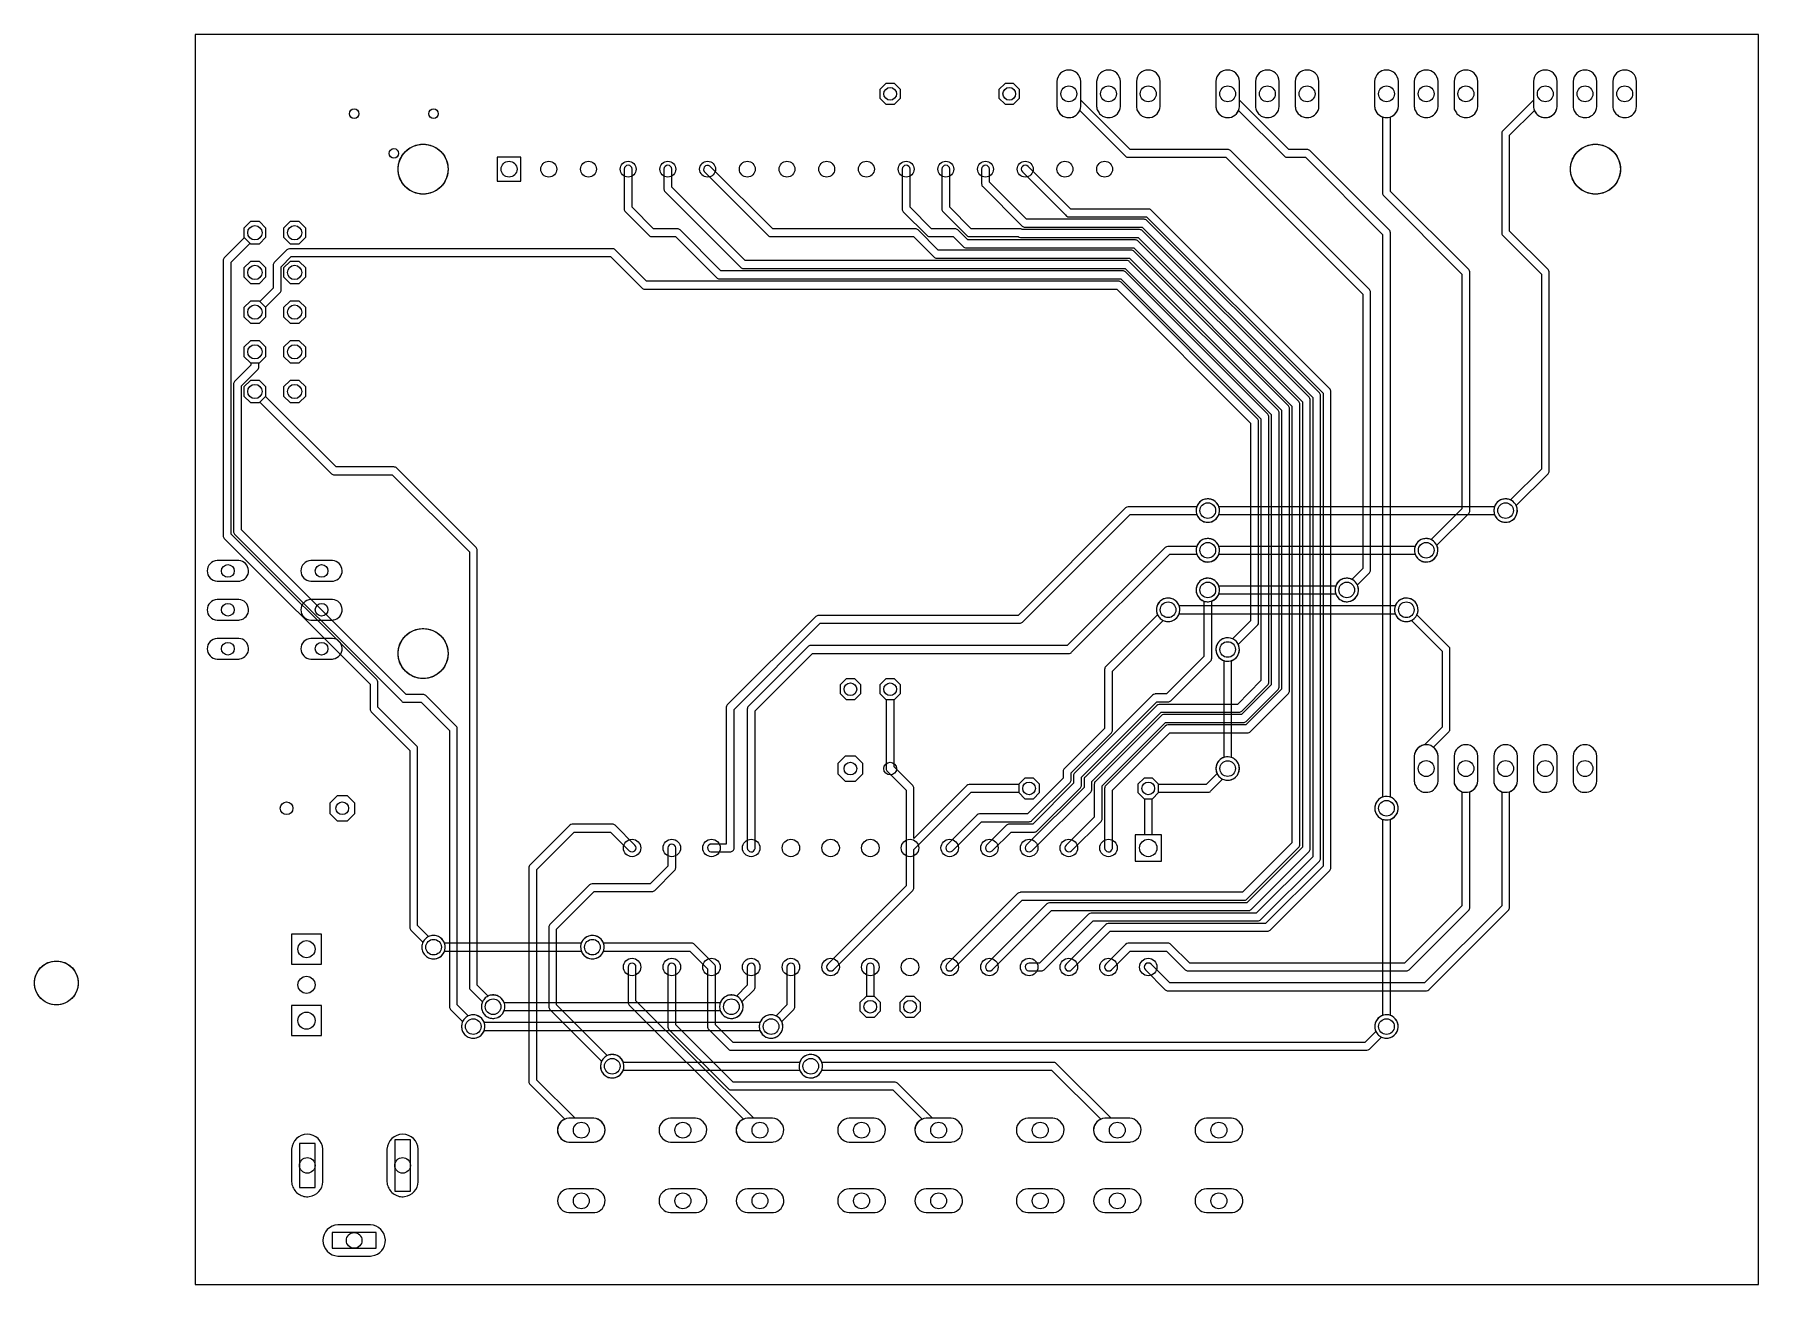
# Model space of a CAD drawing. Header units: millimetres. Extents: x -10 to 100, y 0 to 80.
import ezdxf

# ---------------------------------------------------------------- set-up
doc = ezdxf.new("R2010")
doc.units = ezdxf.units.MM

msp = doc.modelspace()

# ---------------------------------------------------------------- linework, layer by layer
at = {"layer": '16_copper'}
for points in [[(73.77, 43.71, 0.502893), (74.34, 44.77), (75.11, 45.54, 0.198912), (75.18, 45.72), (75.18, 63.5, 0.198912), (75.11, 63.68), (66.22, 72.57, 0.198912), (66.04, 72.64), (59.8, 72.64), (56.64, 75.8), (56.64, 77, 0.95208), (55.12, 77), (55.12, 75.4, 0.796397), (56.58, 75.14), (59.51, 72.21, 0.198912), (59.69, 72.14), (65.93, 72.14), (74.68, 63.39), (74.68, 45.83), (73.98, 45.13), (73.91, 45.16), (73.84, 45.18), (73.77, 45.19), (73.7, 45.2), (73.62, 45.2), (73.55, 45.19), (73.48, 45.18), (73.41, 45.16), (73.34, 45.13), (73.27, 45.09), (73.21, 45.05), (73.16, 45.01), (73.1, 44.95), (73.06, 44.9), (73.02, 44.84), (72.98, 44.77), (72.95, 44.7), (72.93, 44.63), (72.92, 44.56), (72.91, 44.49), (72.91, 44.41), (72.92, 44.34), (72.93, 44.27), (72.95, 44.2), (72.98, 44.13), (73.02, 44.06), (73.06, 44), (73.1, 43.95), (73.16, 43.89), (73.21, 43.85), (73.27, 43.81), (73.34, 43.77), (73.41, 43.74), (73.48, 43.72), (73.55, 43.71), (73.62, 43.7), (73.7, 43.7)], [(58.53, 74.68, 0.357806), (59.18, 75.4), (59.18, 77, 0.95208), (57.66, 77), (57.66, 75.4), (57.67, 75.33), (57.68, 75.25), (57.7, 75.18), (57.73, 75.11), (57.77, 75.05), (57.81, 74.98), (57.85, 74.93), (57.91, 74.87), (57.97, 74.83), (58.03, 74.78), (58.09, 74.75), (58.16, 74.72), (58.23, 74.7), (58.31, 74.68), (58.38, 74.68), (58.46, 74.68)], [(61.07, 74.68, 0.357806), (61.72, 75.4), (61.72, 77, 0.95208), (60.2, 77), (60.2, 75.4), (60.21, 75.33), (60.22, 75.25), (60.24, 75.18), (60.27, 75.11), (60.31, 75.05), (60.35, 74.98), (60.39, 74.93), (60.45, 74.87), (60.51, 74.83), (60.57, 74.78), (60.63, 74.75), (60.7, 74.72), (60.77, 74.7), (60.85, 74.68), (60.92, 74.68), (61, 74.68)], [(76.31, 29.74, 0.779812), (76.45, 31.19), (76.45, 67.31, 0.198912), (76.38, 67.49), (71.3, 72.57, 0.198912), (71.12, 72.64), (69.96, 72.64), (66.8, 75.8), (66.8, 77, 0.95208), (65.28, 77), (65.28, 75.4, 0.796397), (66.74, 75.14), (69.67, 72.21, 0.198912), (69.85, 72.14), (71.01, 72.14), (75.95, 67.2), (75.95, 31.19), (75.88, 31.16), (75.81, 31.12), (75.75, 31.08), (75.7, 31.04), (75.64, 30.98), (75.6, 30.93), (75.56, 30.87), (75.52, 30.8), (75.49, 30.73), (75.47, 30.66), (75.46, 30.59), (75.45, 30.52), (75.45, 30.44), (75.46, 30.37), (75.47, 30.3), (75.49, 30.23), (75.52, 30.16), (75.56, 30.09), (75.6, 30.03), (75.64, 29.98), (75.7, 29.92), (75.75, 29.88), (75.81, 29.84), (75.88, 29.8), (75.95, 29.77), (76.02, 29.75), (76.09, 29.74), (76.16, 29.73), (76.24, 29.73)], [(68.69, 74.68, 0.357806), (69.34, 75.4), (69.34, 77, 0.95208), (67.82, 77), (67.82, 75.4), (67.83, 75.33), (67.84, 75.25), (67.86, 75.18), (67.89, 75.11), (67.93, 75.05), (67.97, 74.98), (68.01, 74.93), (68.07, 74.87), (68.13, 74.83), (68.19, 74.78), (68.25, 74.75), (68.32, 74.72), (68.39, 74.7), (68.47, 74.68), (68.54, 74.68), (68.62, 74.68)], [(71.23, 74.68, 0.357806), (71.88, 75.4), (71.88, 77, 0.95208), (70.36, 77), (70.36, 75.4), (70.37, 75.33), (70.38, 75.25), (70.4, 75.18), (70.43, 75.11), (70.47, 75.05), (70.51, 74.98), (70.55, 74.93), (70.61, 74.87), (70.67, 74.83), (70.73, 74.78), (70.79, 74.75), (70.86, 74.72), (70.93, 74.7), (71.01, 74.68), (71.08, 74.68), (71.16, 74.68)], [(78.85, 46.25, 0.502893), (79.42, 47.31), (81.46, 49.35, 0.198912), (81.53, 49.53), (81.53, 64.77, 0.198912), (81.46, 64.95), (76.45, 69.96), (76.45, 74.72, 0.304475), (76.96, 75.4), (76.96, 77, 0.95208), (75.44, 77), (75.44, 75.4, 0.304475), (75.95, 74.72), (75.95, 69.85, 0.198912), (76.02, 69.67), (81.03, 64.66), (81.03, 49.64), (79.06, 47.67), (78.99, 47.7), (78.92, 47.72), (78.85, 47.73), (78.78, 47.74), (78.7, 47.74), (78.63, 47.73), (78.56, 47.72), (78.49, 47.7), (78.42, 47.67), (78.35, 47.63), (78.29, 47.59), (78.24, 47.55), (78.18, 47.49), (78.14, 47.44), (78.1, 47.38), (78.06, 47.31), (78.03, 47.24), (78.01, 47.17), (78, 47.1), (77.99, 47.03), (77.99, 46.95), (78, 46.88), (78.01, 46.81), (78.03, 46.74), (78.06, 46.67), (78.1, 46.6), (78.14, 46.54), (78.18, 46.49), (78.24, 46.43), (78.29, 46.39), (78.35, 46.35), (78.42, 46.31), (78.49, 46.28), (78.56, 46.26), (78.63, 46.25), (78.7, 46.24), (78.78, 46.24)], [(78.85, 74.68, 0.357806), (79.5, 75.4), (79.5, 77, 0.95208), (77.98, 77), (77.98, 75.4), (77.99, 75.33), (78, 75.25), (78.02, 75.18), (78.05, 75.11), (78.09, 75.05), (78.13, 74.98), (78.17, 74.93), (78.23, 74.87), (78.29, 74.83), (78.35, 74.78), (78.41, 74.75), (78.48, 74.72), (78.55, 74.7), (78.63, 74.68), (78.7, 74.68), (78.78, 74.68)], [(81.39, 74.68, 0.357806), (82.04, 75.4), (82.04, 77, 0.95208), (80.52, 77), (80.52, 75.4), (80.53, 75.33), (80.54, 75.25), (80.56, 75.18), (80.59, 75.11), (80.63, 75.05), (80.67, 74.98), (80.71, 74.93), (80.77, 74.87), (80.83, 74.83), (80.89, 74.78), (80.95, 74.75), (81.02, 74.72), (81.09, 74.7), (81.17, 74.68), (81.24, 74.68), (81.32, 74.68)], [(83.93, 48.79, 0.502893), (84.5, 49.85), (86.54, 51.89, 0.198912), (86.61, 52.07), (86.61, 64.77, 0.198912), (86.54, 64.95), (84.07, 67.42), (84.07, 73.55), (85.66, 75.14, 0.796397), (87.12, 75.4), (87.12, 77, 0.95208), (85.6, 77), (85.6, 75.8), (83.64, 73.84, 0.198912), (83.57, 73.66), (83.57, 67.31, 0.198912), (83.64, 67.13), (86.11, 64.66), (86.11, 52.18), (84.14, 50.21), (84.07, 50.24), (84, 50.26), (83.93, 50.27), (83.86, 50.28), (83.78, 50.28), (83.71, 50.27), (83.64, 50.26), (83.57, 50.24), (83.5, 50.21), (83.43, 50.17), (83.37, 50.13), (83.32, 50.09), (83.26, 50.03), (83.22, 49.98), (83.18, 49.92), (83.14, 49.85), (83.11, 49.78), (83.09, 49.71), (83.08, 49.64), (83.07, 49.57), (83.07, 49.49), (83.08, 49.42), (83.09, 49.35), (83.11, 49.28), (83.14, 49.21), (83.18, 49.14), (83.22, 49.08), (83.26, 49.03), (83.32, 48.97), (83.37, 48.93), (83.43, 48.89), (83.5, 48.85), (83.57, 48.82), (83.64, 48.8), (83.71, 48.79), (83.78, 48.78), (83.86, 48.78)], [(89.01, 74.68, 0.357806), (89.66, 75.4), (89.66, 77, 0.95208), (88.14, 77), (88.14, 75.4), (88.15, 75.33), (88.16, 75.25), (88.18, 75.18), (88.21, 75.11), (88.25, 75.05), (88.29, 74.98), (88.33, 74.93), (88.39, 74.87), (88.45, 74.83), (88.51, 74.78), (88.57, 74.75), (88.64, 74.72), (88.71, 74.7), (88.79, 74.68), (88.86, 74.68), (88.94, 74.68)], [(91.55, 74.68, 0.357806), (92.2, 75.4), (92.2, 77, 0.95208), (90.68, 77), (90.68, 75.4), (90.69, 75.33), (90.7, 75.25), (90.72, 75.18), (90.75, 75.11), (90.79, 75.05), (90.83, 74.98), (90.87, 74.93), (90.93, 74.87), (90.99, 74.83), (91.05, 74.78), (91.11, 74.75), (91.18, 74.72), (91.25, 74.7), (91.33, 74.68), (91.4, 74.68), (91.48, 74.68)], [(61.66, 37.13, 0.179039), (61.5, 37.06), (56.92, 32.48, 0.198912), (56.85, 32.3), (56.85, 31.8), (53.16, 28.12, 1), (53.52, 27.76), (57.28, 31.52, 0.198912), (57.35, 31.7), (57.35, 32.19), (61.79, 36.63), (66.76, 36.63, 0.198912), (66.94, 36.7), (68.61, 38.37, 0.198912), (68.68, 38.55), (68.68, 55.51, 0.198912), (68.61, 55.69), (59.5, 64.8, 0.198912), (59.32, 64.87), (33.62, 64.87), (31.01, 67.49, 0.198912), (30.83, 67.56), (29.32, 67.56), (27.94, 68.94), (27.94, 71.38, 1), (27.44, 71.38), (27.44, 68.83, 0.198912), (27.51, 68.65), (29.03, 67.13, 0.198912), (29.21, 67.06), (30.72, 67.06), (33.34, 64.44, 0.198912), (33.52, 64.36), (59.21, 64.36), (68.17, 55.4), (68.17, 38.65), (66.66, 37.13), (61.68, 37.13)], [(61.94, 36.47, 0.179039), (61.78, 36.4), (57.58, 32.2, 0.198912), (57.51, 32.02), (57.51, 29.92), (55.7, 28.12, 1), (56.06, 27.76), (57.94, 29.64, 0.198912), (58.01, 29.82), (58.01, 31.92), (62.06, 35.97), (67.04, 35.97, 0.198912), (67.22, 36.04), (69.27, 38.09, 0.198912), (69.34, 38.27), (69.34, 55.78, 0.198912), (69.27, 55.96), (59.77, 65.46, 0.198912), (59.59, 65.53), (35.17, 65.53), (30.48, 70.22), (30.48, 71.38, 1), (29.98, 71.38), (29.98, 70.11, 0.198912), (30.05, 69.93), (34.88, 65.1, 0.198912), (35.06, 65.02), (59.49, 65.02), (68.83, 55.68), (68.83, 38.38), (66.93, 36.47), (61.96, 36.47)], [(62.21, 35.81, 0.179039), (62.05, 35.74), (58.24, 31.93, 0.198912), (58.17, 31.75), (58.17, 27.94, 0.922843), (58.67, 27.9), (58.67, 27.94), (58.67, 31.64), (62.34, 35.31), (67.31, 35.31, 0.198912), (67.49, 35.38), (69.93, 37.82, 0.198912), (70, 38), (70, 56.06, 0.198912), (69.93, 56.24), (60.05, 66.12, 0.198912), (59.87, 66.19), (47.53, 66.19), (46.24, 67.49, 0.198912), (46.06, 67.56), (36.94, 67.56), (32.98, 71.51, 0.976074), (32.55, 71.24), (32.56, 71.22, 0.040124), (32.59, 71.19), (36.65, 67.13, 0.198912), (36.83, 67.06), (45.95, 67.06), (47.25, 65.76, 0.198912), (47.43, 65.68), (59.76, 65.68), (69.49, 55.95), (69.49, 38.1), (67.2, 35.81), (62.23, 35.81)], [(52.76, 25.09, 0.179039), (52.6, 25.02), (48.08, 20.5, 1), (48.44, 20.14), (52.89, 24.59), (67.09, 24.59, 0.198912), (67.27, 24.66), (70.59, 27.98, 0.198912), (70.66, 28.16), (70.66, 56.33, 0.198912), (70.59, 56.51), (60.32, 66.78, 0.198912), (60.14, 66.85), (49.41, 66.85), (48.78, 67.49, 0.198912), (48.6, 67.56), (47.1, 67.56), (45.72, 68.94), (45.72, 71.38, 1), (45.22, 71.38), (45.22, 68.83, 0.198912), (45.29, 68.65), (46.81, 67.13, 0.198912), (46.99, 67.06), (48.49, 67.06), (49.13, 66.42, 0.198912), (49.31, 66.34), (60.03, 66.34), (70.15, 56.22), (70.15, 28.27), (66.98, 25.1), (52.78, 25.1)], [(54.64, 24.43, 0.179039), (54.48, 24.36), (50.62, 20.5, 1), (50.98, 20.14), (54.77, 23.93), (67.36, 23.93, 0.198912), (67.54, 24), (71.25, 27.71, 0.198912), (71.32, 27.89), (71.32, 56.6, 0.198912), (71.25, 56.78), (60.59, 67.44, 0.198912), (60.41, 67.51), (52.89, 67.51, 0.020245), (52.87, 67.53), (52.86, 67.54, 0.119113), (52.74, 67.56), (49.64, 67.56), (48.26, 68.94), (48.26, 71.38, 1), (47.76, 71.38), (47.76, 68.83, 0.198912), (47.83, 68.65), (49.35, 67.13, 0.198912), (49.53, 67.06), (52.64, 67.06, 0.161997), (52.79, 67.01), (60.31, 67.01), (70.82, 56.5), (70.82, 27.99), (67.26, 24.43), (54.66, 24.43)], [(57.3, 23.77, 0.179039), (57.14, 23.7), (54.01, 20.57), (53.34, 20.57, 0.922843), (53.3, 20.07), (53.34, 20.07), (54.12, 20.07, 0.198912), (54.3, 20.14), (57.43, 23.27), (67.97, 23.27, 0.198912), (68.15, 23.34), (71.91, 27.1, 0.198912), (71.98, 27.28), (71.98, 56.88, 0.198912), (71.91, 57.06), (60.87, 68.1, 0.198912), (60.69, 68.17), (53.17, 68.17), (50.8, 70.54), (50.8, 71.38, 1), (50.3, 71.38), (50.3, 70.44, 0.198912), (50.37, 70.26), (52.89, 67.74, 0.198912), (53.07, 67.67), (60.58, 67.67), (71.48, 56.77), (71.48, 27.38), (67.87, 23.77), (57.32, 23.77)], [(58.4, 23.11, 0.179039), (58.24, 23.04), (55.7, 20.5, 1), (56.06, 20.14), (58.53, 22.61), (68.58, 22.61, 0.198912), (68.76, 22.68), (72.57, 26.49, 0.198912), (72.64, 26.67), (72.64, 57.15, 0.198912), (72.57, 57.33), (61.14, 68.76, 0.198912), (60.96, 68.83), (56, 68.83), (53.27, 71.56, 1), (52.91, 71.2), (55.67, 68.45, 0.257785), (55.88, 68.33), (60.85, 68.33), (72.14, 57.04), (72.14, 26.78), (68.47, 23.11), (58.42, 23.11)], [(15.35, 20.85, 1), (15.13, 22.33), (15.06, 22.32, 0.048755), (14.92, 22.27), (14.22, 22.97), (14.22, 34.29, 0.198912), (14.15, 34.47), (11.68, 36.94), (11.68, 38.53, 0.198912), (11.61, 38.71), (2.29, 48.03), (2.29, 65.43), (3.49, 66.63), (3.52, 66.6), (4.1, 66.6), (4.52, 67.02), (4.52, 67.6), (4.1, 68.02), (3.52, 68.02), (3.1, 67.6), (3.1, 67.02), (3.13, 66.99), (1.85, 65.71, 0.198912), (1.78, 65.53), (1.78, 47.93, 0.198912), (1.85, 47.75), (11.18, 38.42), (11.18, 36.83, 0.198912), (11.25, 36.65), (13.72, 34.18), (13.72, 22.86, 0.198912), (13.79, 22.68), (14.56, 21.91), (14.53, 21.84), (14.51, 21.77), (14.5, 21.7), (14.49, 21.63), (14.49, 21.55), (14.5, 21.48), (14.51, 21.41), (14.53, 21.34), (14.56, 21.27), (14.6, 21.2), (14.64, 21.14), (14.68, 21.09), (14.74, 21.03), (14.79, 20.99), (14.85, 20.95), (14.92, 20.91), (14.99, 20.88), (15.06, 20.86), (15.13, 20.85), (15.2, 20.84), (15.28, 20.84)], [(6.02, 66.29, 0.179039), (5.86, 66.22), (5.05, 65.41, 0.198912), (4.98, 65.23), (4.98, 63.76), (4.13, 62.91), (4.1, 62.94), (3.52, 62.94), (3.1, 62.52), (3.1, 61.94), (3.52, 61.52), (4.1, 61.52), (4.52, 61.94), (4.52, 62.52), (4.49, 62.55), (5.41, 63.47, 0.198912), (5.49, 63.65), (5.49, 65.13), (6.14, 65.79), (26.56, 65.79), (28.57, 63.78, 0.198912), (28.75, 63.7), (58.94, 63.7), (67.51, 55.13), (67.51, 42.47), (66.36, 41.32, 0.999258), (65.72, 39.96), (65.79, 39.93, 0.667642), (66.72, 40.96), (67.95, 42.19, 0.198912), (68.02, 42.37), (68.02, 55.24, 0.198912), (67.95, 55.41), (59.22, 64.14, 0.198912), (59.05, 64.21), (28.86, 64.21), (26.85, 66.22, 0.198912), (26.67, 66.29), (6.04, 66.29)], [(17.89, 15.77, 1), (17.67, 17.25), (17.6, 17.24, 0.048755), (17.46, 17.19), (16.76, 17.89), (16.76, 35.56, 0.198912), (16.69, 35.74), (14.74, 37.69, 0.198912), (14.56, 37.76), (13.49, 37.76), (2.95, 48.3), (2.95, 57.51), (3.99, 58.55, 0.198912), (4.06, 58.73), (4.06, 58.98), (4.1, 58.98), (4.52, 59.4), (4.52, 59.98), (4.1, 60.4), (3.52, 60.4), (3.1, 59.98), (3.1, 59.4), (3.52, 58.98), (3.56, 58.98), (3.56, 58.84), (2.51, 57.79, 0.198912), (2.44, 57.61), (2.44, 48.2, 0.198912), (2.51, 48.02), (13.2, 37.33, 0.198912), (13.38, 37.26), (14.45, 37.26), (16.26, 35.45), (16.26, 17.78, 0.198912), (16.33, 17.6), (17.1, 16.83), (17.07, 16.76), (17.05, 16.69), (17.04, 16.62), (17.03, 16.55), (17.03, 16.47), (17.04, 16.4), (17.05, 16.33), (17.07, 16.26), (17.1, 16.19), (17.14, 16.12), (17.18, 16.06), (17.22, 16.01), (17.28, 15.95), (17.33, 15.91), (17.39, 15.87), (17.46, 15.83), (17.53, 15.8), (17.6, 15.78), (17.67, 15.77), (17.74, 15.76), (17.82, 15.76)], [(19.16, 17.04, 1), (18.94, 18.52), (18.87, 18.51, 0.048755), (18.73, 18.46), (18.03, 19.16), (18.03, 46.99, 0.198912), (17.96, 47.17), (12.88, 52.25, 0.198912), (12.7, 52.32), (9, 52.32), (4.49, 56.83), (4.52, 56.86), (4.52, 57.44), (4.1, 57.86), (3.52, 57.86), (3.1, 57.44), (3.1, 56.86), (3.52, 56.44), (4.1, 56.44), (4.13, 56.47), (8.71, 51.89, 0.198912), (8.89, 51.82), (12.59, 51.82), (17.53, 46.88), (17.53, 19.05, 0.198912), (17.6, 18.87), (18.37, 18.1), (18.34, 18.03), (18.32, 17.96), (18.31, 17.89), (18.3, 17.82), (18.3, 17.74), (18.31, 17.67), (18.32, 17.6), (18.34, 17.53), (18.37, 17.46), (18.41, 17.39), (18.45, 17.33), (18.49, 17.28), (18.55, 17.22), (18.6, 17.18), (18.66, 17.14), (18.73, 17.1), (18.8, 17.07), (18.87, 17.05), (18.94, 17.04), (19.01, 17.03), (19.09, 17.03)], [(59.67, 49.78, 0.179039), (59.51, 49.71), (52.63, 42.82), (39.88, 42.82, 0.198912), (39.7, 42.75), (34.03, 37.09, 0.198912), (33.96, 36.91), (33.96, 28.19), (33.02, 28.19, 0.922843), (32.98, 27.69), (33.02, 27.69), (34.21, 27.69, 0.414214), (34.47, 27.94), (34.47, 36.8), (39.98, 42.32), (52.73, 42.32, 0.198912), (52.91, 42.39), (59.8, 49.28), (64.06, 49.28, 0.99926), (65.48, 49.78), (65.45, 49.85, 0.667644), (64.06, 49.78), (59.69, 49.78)], [(62.21, 47.24, 0.179039), (62.05, 47.17), (55.77, 40.89), (39.37, 40.89, 0.198912), (39.19, 40.82), (35.38, 37.01, 0.198912), (35.31, 36.83), (35.31, 27.94, 0.922843), (35.81, 27.9), (35.81, 27.94), (35.81, 36.72), (39.48, 40.39), (55.88, 40.39, 0.198912), (56.06, 40.46), (62.34, 46.74), (64.06, 46.74, 0.99926), (65.48, 47.24), (65.45, 47.31, 0.667644), (64.06, 47.24), (62.23, 47.24)], [(2.84, 45.02, 0.906346), (2.78, 46.33), (1.39, 46.33, 0.952079), (1.39, 45.01), (2.78, 45.01)], [(8.83, 45.02, 0.906346), (8.77, 46.33), (7.38, 46.33, 0.952079), (7.38, 45.01), (8.77, 45.01)], [(61.39, 37.79, 0.179039), (61.23, 37.72), (56.26, 32.75, 0.198912), (56.18, 32.57), (56.18, 32.08), (53.57, 29.46), (52.07, 29.46, 0.198912), (51.89, 29.39), (50.62, 28.12, 1), (50.98, 27.76), (52.18, 28.96), (53.68, 28.96, 0.198912), (53.86, 29.03), (56.62, 31.79, 0.198912), (56.69, 31.97), (56.69, 32.47), (61.51, 37.29), (62.23, 37.29, 0.198912), (62.41, 37.36), (64.95, 39.9, 0.198912), (65.02, 40.08), (65.02, 43.74, 0.99926), (64.52, 45.16), (64.45, 45.13, 0.667644), (64.52, 43.74), (64.52, 40.19), (62.12, 37.8), (61.41, 37.8)], [(2.84, 42.53, 0.906346), (2.78, 43.84), (1.39, 43.84, 0.952079), (1.39, 42.52), (2.78, 42.52)], [(8.83, 42.53, 0.906346), (8.77, 43.84), (7.38, 43.84, 0.952079), (7.38, 42.52), (8.77, 42.52)], [(50.17, 30.12, 0.179039), (50.01, 30.05), (48.08, 28.12, 1), (48.44, 27.76), (50.3, 29.62), (53.34, 29.62, 0.198912), (53.52, 29.69), (55.96, 32.13, 0.198912), (56.03, 32.31), (56.03, 32.74), (58.6, 35.31, 0.198912), (58.67, 35.49), (58.67, 39.26), (61.91, 42.5, 0.999258), (62.55, 43.86), (62.48, 43.89, 0.667642), (61.55, 42.86), (58.24, 39.55, 0.198912), (58.17, 39.37), (58.17, 35.59), (55.6, 33.02, 0.198912), (55.52, 32.84), (55.52, 32.41), (53.23, 30.12), (50.19, 30.12)], [(78.85, 31.5, 0.357806), (79.5, 32.22), (79.5, 33.82, 0.222231), (79.2, 34.39), (80.19, 35.38, 0.198912), (80.26, 35.56), (80.26, 40.64, 0.198912), (80.19, 40.82), (78.15, 42.86, 0.999258), (76.79, 43.5), (76.76, 43.43, 0.667642), (77.79, 42.5), (79.76, 40.53), (79.76, 35.67), (78.63, 34.54), (78.55, 34.52, 0.330355), (77.98, 33.82), (77.98, 32.22), (77.99, 32.15), (78, 32.07), (78.02, 32), (78.05, 31.93), (78.09, 31.87), (78.13, 31.8), (78.17, 31.75), (78.23, 31.69), (78.29, 31.65), (78.35, 31.6), (78.41, 31.57), (78.48, 31.54), (78.55, 31.52), (78.63, 31.5), (78.7, 31.5), (78.78, 31.5)], [(2.84, 40.04, 0.906346), (2.78, 41.35), (1.39, 41.35, 0.952079), (1.39, 40.03), (2.78, 40.03)], [(8.83, 40.04, 0.906346), (8.77, 41.35), (7.38, 41.35, 0.952079), (7.38, 40.03), (8.77, 40.03)], [(49.51, 32, 0.179039), (49.35, 31.93), (45.97, 28.55), (45.97, 31.75, 0.198912), (45.9, 31.93), (44.7, 33.13), (44.7, 37.44), (44.72, 37.44), (45.11, 37.83), (45.11, 38.37), (44.72, 38.76), (44.18, 38.76), (43.79, 38.37), (43.79, 37.83), (44.18, 37.44), (44.2, 37.44), (44.2, 33.02, 0.198912), (44.27, 32.84), (45.47, 31.64), (45.47, 25.51), (40.46, 20.5, 1), (40.82, 20.14), (45.9, 25.22, 0.198912), (45.97, 25.4), (45.97, 27.83), (49.64, 31.5), (52.68, 31.5), (52.68, 31.48), (53.07, 31.09), (53.61, 31.09), (54, 31.48), (54, 32.02), (53.61, 32.41), (53.07, 32.41), (52.68, 32.02), (52.68, 32), (49.53, 32)], [(59.67, 21.84, 0.179039), (59.51, 21.77), (58.24, 20.5, 1), (58.6, 20.14), (59.8, 21.34), (62.12, 21.34), (63.32, 20.14, 0.198912), (63.5, 20.07), (77.47, 20.07, 0.198912), (77.65, 20.14), (81.46, 23.95, 0.198912), (81.53, 24.13), (81.53, 31.54, 0.304475), (82.04, 32.22), (82.04, 33.82, 0.95208), (80.52, 33.82), (80.52, 32.22, 0.304475), (81.03, 31.54), (81.03, 24.24), (77.36, 20.57), (63.61, 20.57), (62.41, 21.77, 0.198912), (62.23, 21.84), (59.69, 21.84)], [(78.76, 18.8, 0.179039), (78.92, 18.87), (84, 23.95, 0.198912), (84.07, 24.13), (84.07, 31.54, 0.304475), (84.58, 32.22), (84.58, 33.82, 0.95208), (83.06, 33.82), (83.06, 32.22, 0.304475), (83.57, 31.54), (83.57, 24.24), (78.63, 19.3), (62.34, 19.3), (61.14, 20.5, 1), (60.78, 20.14), (62.05, 18.87, 0.198912), (62.23, 18.8), (78.74, 18.8)], [(86.47, 31.5, 0.357806), (87.12, 32.22), (87.12, 33.82, 0.95208), (85.6, 33.82), (85.6, 32.22), (85.61, 32.15), (85.62, 32.07), (85.64, 32), (85.67, 31.93), (85.71, 31.87), (85.75, 31.8), (85.79, 31.75), (85.85, 31.69), (85.91, 31.65), (85.97, 31.6), (86.03, 31.57), (86.1, 31.54), (86.17, 31.52), (86.25, 31.5), (86.32, 31.5), (86.4, 31.5)], [(89.01, 31.5, 0.357806), (89.66, 32.22), (89.66, 33.82, 0.95208), (88.14, 33.82), (88.14, 32.22), (88.15, 32.15), (88.16, 32.07), (88.18, 32), (88.21, 31.93), (88.25, 31.87), (88.29, 31.8), (88.33, 31.75), (88.39, 31.69), (88.45, 31.65), (88.51, 31.6), (88.57, 31.57), (88.64, 31.54), (88.71, 31.52), (88.79, 31.5), (88.86, 31.5), (88.94, 31.5)], [(61.8, 28.78), (61.21, 28.78), (61.21, 31.09), (61.23, 31.09), (61.62, 31.48), (61.62, 31.5), (64.77, 31.5, 0.198912), (64.95, 31.57), (65.72, 32.34, 0.999258), (66.36, 33.7), (66.29, 33.73, 0.667642), (65.36, 32.7), (64.66, 32), (61.62, 32), (61.62, 32.02), (61.23, 32.41), (60.69, 32.41), (60.3, 32.02), (60.3, 31.48), (60.69, 31.09), (60.71, 31.09), (60.71, 28.78), (60.12, 28.78), (60.12, 27.1), (61.8, 27.1)], [(24.11, 29.46, 0.179039), (23.95, 29.39), (21.41, 26.85, 0.198912), (21.34, 26.67), (21.34, 12.98, 0.198912), (21.41, 12.8), (23.63, 10.58, 0.796397), (23.89, 9.12), (25.49, 9.12, 0.95208), (25.49, 10.64), (24.29, 10.64), (21.84, 13.08), (21.84, 26.56), (24.24, 28.96), (26.56, 28.96), (27.76, 27.76, 1), (28.12, 28.12), (26.85, 29.39, 0.198912), (26.67, 29.46), (24.13, 29.46)], [(25.38, 25.65, 0.179039), (25.22, 25.58), (22.68, 23.04, 0.198912), (22.61, 22.86), (22.61, 17.78, 0.198912), (22.68, 17.6), (25.99, 14.29, 0.999258), (27.35, 13.65), (27.38, 13.72, 0.667642), (26.35, 14.65), (23.11, 17.89), (23.11, 22.75), (25.51, 25.15), (29.21, 25.15, 0.198912), (29.39, 25.22), (30.66, 26.49, 0.198912), (30.73, 26.67), (30.73, 27.94, 1), (30.23, 27.94), (30.23, 26.78), (29.1, 25.65), (25.4, 25.65)], [(74.95, 14.99, 0.179039), (75.11, 15.06), (75.88, 15.83, 0.999258), (76.52, 17.19), (76.45, 17.22, 0.667642), (75.52, 16.19), (74.82, 15.49), (34.4, 15.49), (33.27, 16.62), (33.27, 20.32, 0.198912), (33.2, 20.5), (31.93, 21.77, 0.198912), (31.75, 21.84), (26.11, 21.84, 0.99926), (24.69, 21.34), (24.72, 21.27, 0.667644), (26.11, 21.34), (31.64, 21.34), (32.77, 20.21), (32.77, 16.51, 0.198912), (32.84, 16.33), (34.11, 15.06, 0.198912), (34.29, 14.99), (74.93, 14.99)], [(36.99, 9.13, 0.906347), (36.92, 10.64), (35.72, 10.64), (28.19, 18.16), (28.19, 20.32, 1), (27.69, 20.32), (27.69, 18.06, 0.198912), (27.76, 17.88), (35.06, 10.58, 0.796397), (35.32, 9.12), (36.92, 9.12)], [(48.42, 9.13, 0.906347), (48.35, 10.64), (47.15, 10.64), (44.91, 12.88, 0.198912), (44.73, 12.95), (34.4, 12.95), (30.73, 16.62), (30.73, 20.32, 1), (30.23, 20.32), (30.23, 16.51, 0.198912), (30.3, 16.33), (34.11, 12.52, 0.198912), (34.29, 12.45), (44.62, 12.45), (46.49, 10.58, 0.796397), (46.75, 9.12), (48.35, 9.12)], [(34.4, 17.04, 0.502893), (34.97, 18.1), (35.74, 18.87, 0.198912), (35.81, 19.05), (35.81, 20.32, 1), (35.31, 20.32), (35.31, 19.16), (34.61, 18.46), (34.54, 18.49), (34.47, 18.51), (34.4, 18.52), (34.33, 18.53), (34.25, 18.53), (34.18, 18.52), (34.11, 18.51), (34.04, 18.49), (33.97, 18.46), (33.9, 18.42), (33.84, 18.38), (33.79, 18.34), (33.73, 18.28), (33.69, 18.23), (33.65, 18.17), (33.61, 18.1), (33.58, 18.03), (33.56, 17.96), (33.55, 17.89), (33.54, 17.82), (33.54, 17.74), (33.55, 17.67), (33.56, 17.6), (33.58, 17.53), (33.61, 17.46), (33.65, 17.39), (33.69, 17.33), (33.73, 17.28), (33.79, 17.22), (33.84, 17.18), (33.9, 17.14), (33.97, 17.1), (34.04, 17.07), (34.11, 17.05), (34.18, 17.04), (34.25, 17.03), (34.33, 17.03)], [(36.94, 15.77, 0.502893), (37.51, 16.83), (38.28, 17.6, 0.198912), (38.35, 17.78), (38.35, 20.32, 1), (37.85, 20.32), (37.85, 17.89), (37.15, 17.19), (37.08, 17.22), (37.01, 17.24), (36.94, 17.25), (36.87, 17.26), (36.79, 17.26), (36.72, 17.25), (36.65, 17.24), (36.58, 17.22), (36.51, 17.19), (36.44, 17.15), (36.38, 17.11), (36.33, 17.07), (36.27, 17.01), (36.23, 16.96), (36.19, 16.9), (36.15, 16.83), (36.12, 16.76), (36.1, 16.69), (36.09, 16.62), (36.08, 16.55), (36.08, 16.47), (36.09, 16.4), (36.1, 16.33), (36.12, 16.26), (36.15, 16.19), (36.19, 16.12), (36.23, 16.06), (36.27, 16.01), (36.33, 15.95), (36.38, 15.91), (36.44, 15.87), (36.51, 15.83), (36.58, 15.8), (36.65, 15.78), (36.72, 15.77), (36.79, 15.76), (36.87, 15.76)], [(43.84, 17.51), (43.84, 18.05), (43.45, 18.44), (43.43, 18.44), (43.43, 20.32, 1), (42.93, 20.32), (42.93, 18.44), (42.91, 18.44), (42.52, 18.05), (42.52, 17.51), (42.91, 17.12), (43.45, 17.12)], [(59.85, 9.13, 0.906347), (59.78, 10.64), (58.58, 10.64), (55.07, 14.15, 0.198912), (54.89, 14.22), (40.08, 14.22, 0.99926), (38.66, 13.72), (38.69, 13.65, 0.667644), (40.08, 13.72), (54.78, 13.72), (57.92, 10.58, 0.796397), (58.18, 9.12), (59.78, 9.12)], [(32.07, 9.13, 0.906347), (31.99, 10.64), (30.39, 10.64, 0.95208), (30.39, 9.12), (31.99, 9.12)], [(43.5, 9.13, 0.906347), (43.42, 10.64), (41.82, 10.64, 0.95208), (41.82, 9.12), (43.42, 9.12)], [(54.93, 9.13, 0.906347), (54.85, 10.64), (53.25, 10.64, 0.95208), (53.25, 9.12), (54.85, 9.12)], [(66.36, 9.13, 0.906347), (66.28, 10.64), (64.68, 10.64, 0.95208), (64.68, 9.12), (66.28, 9.12)], [(7.29, 5.63, 0.36397), (8.16, 6.58), (8.16, 8.66, 0.95729), (6.16, 8.66), (6.16, 6.58), (6.17, 6.49), (6.18, 6.4), (6.21, 6.32), (6.24, 6.24), (6.27, 6.16), (6.32, 6.08), (6.37, 6.01), (6.42, 5.94), (6.48, 5.88), (6.55, 5.83), (6.62, 5.78), (6.7, 5.73), (6.78, 5.7), (6.86, 5.67), (6.94, 5.64), (7.03, 5.63), (7.12, 5.62), (7.2, 5.62)], [(13.39, 5.63, 0.36397), (14.26, 6.58), (14.26, 8.66, 0.95729), (12.26, 8.66), (12.26, 6.58), (12.27, 6.49), (12.28, 6.4), (12.31, 6.32), (12.34, 6.24), (12.37, 6.16), (12.42, 6.08), (12.47, 6.01), (12.52, 5.94), (12.58, 5.88), (12.65, 5.83), (12.72, 5.78), (12.8, 5.73), (12.88, 5.7), (12.96, 5.67), (13.04, 5.64), (13.13, 5.63), (13.22, 5.62), (13.3, 5.62)], [(25.56, 4.6, 0.906347), (25.49, 6.12), (23.89, 6.12, 0.95208), (23.89, 4.6), (25.49, 4.6)], [(32.07, 4.6, 0.906347), (31.99, 6.12), (30.39, 6.12, 0.95208), (30.39, 4.6), (31.99, 4.6)], [(36.99, 4.6, 0.906347), (36.92, 6.12), (35.32, 6.12, 0.95208), (35.32, 4.6), (36.92, 4.6)], [(43.5, 4.6, 0.906347), (43.42, 6.12), (41.82, 6.12, 0.95208), (41.82, 4.6), (43.42, 4.6)], [(48.42, 4.6, 0.906347), (48.35, 6.12), (46.75, 6.12, 0.95208), (46.75, 4.6), (48.35, 4.6)], [(54.93, 4.6, 0.906347), (54.85, 6.12), (53.25, 6.12, 0.95208), (53.25, 4.6), (54.85, 4.6)], [(59.85, 4.6, 0.906347), (59.78, 6.12), (58.18, 6.12, 0.95208), (58.18, 4.6), (59.78, 4.6)], [(66.36, 4.6, 0.906347), (66.28, 6.12), (64.68, 6.12, 0.95208), (64.68, 4.6), (66.28, 4.6)], [(11.29, 1.83, 0.916331), (11.2, 3.82), (9.12, 3.82, 0.95729), (9.12, 1.82), (11.2, 1.82)]]:
    msp.add_lwpolyline(points, format="xyb", close=True, dxfattribs=at)
for points in [[(45.11, 75.93), (45.11, 76.47), (44.72, 76.86), (44.18, 76.86), (43.79, 76.47), (43.79, 75.93), (44.18, 75.54), (44.72, 75.54)], [(52.73, 75.93), (52.73, 76.47), (52.34, 76.86), (51.8, 76.86), (51.41, 76.47), (51.41, 75.93), (51.8, 75.54), (52.34, 75.54)], [(20.83, 72.14), (19.31, 72.14), (19.31, 70.62), (20.83, 70.62)], [(7.06, 67.02), (7.06, 67.6), (6.64, 68.02), (6.06, 68.02), (5.64, 67.6), (5.64, 67.02), (6.06, 66.6), (6.64, 66.6)], [(4.52, 64.48), (4.52, 65.06), (4.1, 65.48), (3.52, 65.48), (3.1, 65.06), (3.1, 64.48), (3.52, 64.06), (4.1, 64.06)], [(7.06, 64.48), (7.06, 65.06), (6.64, 65.48), (6.06, 65.48), (5.64, 65.06), (5.64, 64.48), (6.06, 64.06), (6.64, 64.06)], [(7.06, 61.94), (7.06, 62.52), (6.64, 62.94), (6.06, 62.94), (5.64, 62.52), (5.64, 61.94), (6.06, 61.52), (6.64, 61.52)], [(7.06, 59.4), (7.06, 59.98), (6.64, 60.4), (6.06, 60.4), (5.64, 59.98), (5.64, 59.4), (6.06, 58.98), (6.64, 58.98)], [(7.06, 56.86), (7.06, 57.44), (6.64, 57.86), (6.06, 57.86), (5.64, 57.44), (5.64, 56.86), (6.06, 56.44), (6.64, 56.44)], [(42.57, 37.83), (42.57, 38.37), (42.18, 38.76), (41.64, 38.76), (41.25, 38.37), (41.25, 37.83), (41.64, 37.44), (42.18, 37.44)], [(42.71, 32.69), (42.71, 33.35), (42.24, 33.82), (41.58, 33.82), (41.11, 33.35), (41.11, 32.69), (41.58, 32.22), (42.24, 32.22)], [(10.2, 30.15), (10.2, 30.81), (9.73, 31.28), (9.07, 31.28), (8.6, 30.81), (8.6, 30.15), (9.07, 29.68), (9.73, 29.68)], [(8.08, 22.43), (6.15, 22.43), (6.15, 20.5), (8.08, 20.5)], [(8.08, 17.86), (6.15, 17.86), (6.15, 15.93), (8.08, 15.93)], [(46.38, 17.51), (46.38, 18.05), (45.99, 18.44), (45.45, 18.44), (45.06, 18.05), (45.06, 17.51), (45.45, 17.12), (45.99, 17.12)]]:
    msp.add_lwpolyline(points, close=True, dxfattribs=at)
at = {"layer": '1_copper'}
for points in [[(55.99, 74.68, 0.357806), (56.64, 75.4), (56.64, 77, 0.95208), (55.12, 77), (55.12, 75.4), (55.13, 75.33), (55.14, 75.25), (55.16, 75.18), (55.19, 75.11), (55.23, 75.05), (55.27, 74.98), (55.31, 74.93), (55.37, 74.87), (55.43, 74.83), (55.49, 74.78), (55.55, 74.75), (55.62, 74.72), (55.69, 74.7), (55.77, 74.68), (55.84, 74.68), (55.92, 74.68)], [(58.53, 74.68, 0.357806), (59.18, 75.4), (59.18, 77, 0.95208), (57.66, 77), (57.66, 75.4), (57.67, 75.33), (57.68, 75.25), (57.7, 75.18), (57.73, 75.11), (57.77, 75.05), (57.81, 74.98), (57.85, 74.93), (57.91, 74.87), (57.97, 74.83), (58.03, 74.78), (58.09, 74.75), (58.16, 74.72), (58.23, 74.7), (58.31, 74.68), (58.38, 74.68), (58.46, 74.68)], [(61.07, 74.68, 0.357806), (61.72, 75.4), (61.72, 77, 0.95208), (60.2, 77), (60.2, 75.4), (60.21, 75.33), (60.22, 75.25), (60.24, 75.18), (60.27, 75.11), (60.31, 75.05), (60.35, 74.98), (60.39, 74.93), (60.45, 74.87), (60.51, 74.83), (60.57, 74.78), (60.63, 74.75), (60.7, 74.72), (60.77, 74.7), (60.85, 74.68), (60.92, 74.68), (61, 74.68)], [(66.15, 74.68, 0.357806), (66.8, 75.4), (66.8, 77, 0.95208), (65.28, 77), (65.28, 75.4), (65.29, 75.33), (65.3, 75.25), (65.32, 75.18), (65.35, 75.11), (65.39, 75.05), (65.43, 74.98), (65.47, 74.93), (65.53, 74.87), (65.59, 74.83), (65.65, 74.78), (65.71, 74.75), (65.78, 74.72), (65.85, 74.7), (65.93, 74.68), (66, 74.68), (66.08, 74.68)], [(68.69, 74.68, 0.357806), (69.34, 75.4), (69.34, 77, 0.95208), (67.82, 77), (67.82, 75.4), (67.83, 75.33), (67.84, 75.25), (67.86, 75.18), (67.89, 75.11), (67.93, 75.05), (67.97, 74.98), (68.01, 74.93), (68.07, 74.87), (68.13, 74.83), (68.19, 74.78), (68.25, 74.75), (68.32, 74.72), (68.39, 74.7), (68.47, 74.68), (68.54, 74.68), (68.62, 74.68)], [(71.23, 74.68, 0.357806), (71.88, 75.4), (71.88, 77, 0.95208), (70.36, 77), (70.36, 75.4), (70.37, 75.33), (70.38, 75.25), (70.4, 75.18), (70.43, 75.11), (70.47, 75.05), (70.51, 74.98), (70.55, 74.93), (70.61, 74.87), (70.67, 74.83), (70.73, 74.78), (70.79, 74.75), (70.86, 74.72), (70.93, 74.7), (71.01, 74.68), (71.08, 74.68), (71.16, 74.68)], [(76.31, 74.68, 0.357806), (76.96, 75.4), (76.96, 77, 0.95208), (75.44, 77), (75.44, 75.4), (75.45, 75.33), (75.46, 75.25), (75.48, 75.18), (75.51, 75.11), (75.55, 75.05), (75.59, 74.98), (75.63, 74.93), (75.69, 74.87), (75.75, 74.83), (75.81, 74.78), (75.87, 74.75), (75.94, 74.72), (76.01, 74.7), (76.09, 74.68), (76.16, 74.68), (76.24, 74.68)], [(78.85, 74.68, 0.357806), (79.5, 75.4), (79.5, 77, 0.95208), (77.98, 77), (77.98, 75.4), (77.99, 75.33), (78, 75.25), (78.02, 75.18), (78.05, 75.11), (78.09, 75.05), (78.13, 74.98), (78.17, 74.93), (78.23, 74.87), (78.29, 74.83), (78.35, 74.78), (78.41, 74.75), (78.48, 74.72), (78.55, 74.7), (78.63, 74.68), (78.7, 74.68), (78.78, 74.68)], [(81.39, 74.68, 0.357806), (82.04, 75.4), (82.04, 77, 0.95208), (80.52, 77), (80.52, 75.4), (80.53, 75.33), (80.54, 75.25), (80.56, 75.18), (80.59, 75.11), (80.63, 75.05), (80.67, 74.98), (80.71, 74.93), (80.77, 74.87), (80.83, 74.83), (80.89, 74.78), (80.95, 74.75), (81.02, 74.72), (81.09, 74.7), (81.17, 74.68), (81.24, 74.68), (81.32, 74.68)], [(86.47, 74.68, 0.357806), (87.12, 75.4), (87.12, 77, 0.95208), (85.6, 77), (85.6, 75.4), (85.61, 75.33), (85.62, 75.25), (85.64, 75.18), (85.67, 75.11), (85.71, 75.05), (85.75, 74.98), (85.79, 74.93), (85.85, 74.87), (85.91, 74.83), (85.97, 74.78), (86.03, 74.75), (86.1, 74.72), (86.17, 74.7), (86.25, 74.68), (86.32, 74.68), (86.4, 74.68)], [(89.01, 74.68, 0.357806), (89.66, 75.4), (89.66, 77, 0.95208), (88.14, 77), (88.14, 75.4), (88.15, 75.33), (88.16, 75.25), (88.18, 75.18), (88.21, 75.11), (88.25, 75.05), (88.29, 74.98), (88.33, 74.93), (88.39, 74.87), (88.45, 74.83), (88.51, 74.78), (88.57, 74.75), (88.64, 74.72), (88.71, 74.7), (88.79, 74.68), (88.86, 74.68), (88.94, 74.68)], [(91.55, 74.68, 0.357806), (92.2, 75.4), (92.2, 77, 0.95208), (90.68, 77), (90.68, 75.4), (90.69, 75.33), (90.7, 75.25), (90.72, 75.18), (90.75, 75.11), (90.79, 75.05), (90.83, 74.98), (90.87, 74.93), (90.93, 74.87), (90.99, 74.83), (91.05, 74.78), (91.11, 74.75), (91.18, 74.72), (91.25, 74.7), (91.33, 74.68), (91.4, 74.68), (91.48, 74.68)], [(64.88, 48.79, 0.276339), (65.48, 49.28), (83.11, 49.28, 0.99926), (84.53, 49.78), (84.5, 49.85, 0.667644), (83.11, 49.78), (65.48, 49.78), (65.45, 49.85), (65.41, 49.92), (65.37, 49.98), (65.33, 50.03), (65.27, 50.09), (65.22, 50.13), (65.16, 50.17), (65.09, 50.21), (65.02, 50.24), (64.95, 50.26), (64.88, 50.27), (64.81, 50.28), (64.73, 50.28), (64.66, 50.27), (64.59, 50.26), (64.52, 50.24), (64.45, 50.21), (64.38, 50.17), (64.32, 50.13), (64.27, 50.09), (64.21, 50.03), (64.17, 49.98), (64.13, 49.92), (64.09, 49.85), (64.06, 49.78), (64.04, 49.71), (64.03, 49.64), (64.02, 49.57), (64.02, 49.49), (64.03, 49.42), (64.04, 49.35), (64.06, 49.28), (64.09, 49.21), (64.13, 49.14), (64.17, 49.08), (64.21, 49.03), (64.27, 48.97), (64.32, 48.93), (64.38, 48.89), (64.45, 48.85), (64.52, 48.82), (64.59, 48.8), (64.66, 48.79), (64.73, 48.78), (64.81, 48.78)], [(64.88, 46.25, 0.276339), (65.48, 46.74), (78.03, 46.74, 0.99926), (79.45, 47.24), (79.42, 47.31, 0.667644), (78.03, 47.24), (65.48, 47.24), (65.45, 47.31), (65.41, 47.38), (65.37, 47.44), (65.33, 47.49), (65.27, 47.55), (65.22, 47.59), (65.16, 47.63), (65.09, 47.67), (65.02, 47.7), (64.95, 47.72), (64.88, 47.73), (64.81, 47.74), (64.73, 47.74), (64.66, 47.73), (64.59, 47.72), (64.52, 47.7), (64.45, 47.67), (64.38, 47.63), (64.32, 47.59), (64.27, 47.55), (64.21, 47.49), (64.17, 47.44), (64.13, 47.38), (64.09, 47.31), (64.06, 47.24), (64.04, 47.17), (64.03, 47.1), (64.02, 47.03), (64.02, 46.95), (64.03, 46.88), (64.04, 46.81), (64.06, 46.74), (64.09, 46.67), (64.13, 46.6), (64.17, 46.54), (64.21, 46.49), (64.27, 46.43), (64.32, 46.39), (64.38, 46.35), (64.45, 46.31), (64.52, 46.28), (64.59, 46.26), (64.66, 46.25), (64.73, 46.24), (64.81, 46.24)], [(2.84, 45.02, 0.906346), (2.78, 46.33), (1.39, 46.33, 0.952079), (1.39, 45.01), (2.78, 45.01)], [(8.83, 45.02, 0.906346), (8.77, 46.33), (7.38, 46.33, 0.952079), (7.38, 45.01), (8.77, 45.01)], [(64.88, 43.71, 0.276339), (65.48, 44.2), (72.95, 44.2, 0.99926), (74.37, 44.7), (74.34, 44.77, 0.667644), (72.95, 44.7), (65.48, 44.7), (65.45, 44.77), (65.41, 44.84), (65.37, 44.9), (65.33, 44.95), (65.27, 45.01), (65.22, 45.05), (65.16, 45.09), (65.09, 45.13), (65.02, 45.16), (64.95, 45.18), (64.88, 45.19), (64.81, 45.2), (64.73, 45.2), (64.66, 45.19), (64.59, 45.18), (64.52, 45.16), (64.45, 45.13), (64.38, 45.09), (64.32, 45.05), (64.27, 45.01), (64.21, 44.95), (64.17, 44.9), (64.13, 44.84), (64.09, 44.77), (64.06, 44.7), (64.04, 44.63), (64.03, 44.56), (64.02, 44.49), (64.02, 44.41), (64.03, 44.34), (64.04, 44.27), (64.06, 44.2), (64.09, 44.13), (64.13, 44.06), (64.17, 44), (64.21, 43.95), (64.27, 43.89), (64.32, 43.85), (64.38, 43.81), (64.45, 43.77), (64.52, 43.74), (64.59, 43.72), (64.66, 43.71), (64.73, 43.7), (64.81, 43.7)], [(2.84, 42.53, 0.906346), (2.78, 43.84), (1.39, 43.84, 0.952079), (1.39, 42.52), (2.78, 42.52)], [(8.83, 42.53, 0.906346), (8.77, 43.84), (7.38, 43.84, 0.952079), (7.38, 42.52), (8.77, 42.52)], [(62.34, 42.44, 0.276339), (62.94, 42.93), (76.76, 42.93, 0.99926), (78.18, 43.43), (78.15, 43.5, 0.667644), (76.76, 43.43), (62.94, 43.43), (62.91, 43.5), (62.87, 43.57), (62.83, 43.63), (62.79, 43.68), (62.73, 43.74), (62.68, 43.78), (62.62, 43.82), (62.55, 43.86), (62.48, 43.89), (62.41, 43.91), (62.34, 43.92), (62.27, 43.93), (62.19, 43.93), (62.12, 43.92), (62.05, 43.91), (61.98, 43.89), (61.91, 43.86), (61.84, 43.82), (61.78, 43.78), (61.73, 43.74), (61.67, 43.68), (61.63, 43.63), (61.59, 43.57), (61.55, 43.5), (61.52, 43.43), (61.5, 43.36), (61.49, 43.29), (61.48, 43.22), (61.48, 43.14), (61.49, 43.07), (61.5, 43), (61.52, 42.93), (61.55, 42.86), (61.59, 42.79), (61.63, 42.73), (61.67, 42.68), (61.73, 42.62), (61.78, 42.58), (61.84, 42.54), (61.91, 42.5), (61.98, 42.47), (62.05, 42.45), (62.12, 42.44), (62.19, 42.43), (62.27, 42.43)], [(2.84, 40.04, 0.906346), (2.78, 41.35), (1.39, 41.35, 0.952079), (1.39, 40.03), (2.78, 40.03)], [(8.83, 40.04, 0.906346), (8.77, 41.35), (7.38, 41.35, 0.952079), (7.38, 40.03), (8.77, 40.03)], [(66.15, 32.28, 0.779812), (66.29, 33.73), (66.29, 39.93, 0.99926), (65.79, 41.35), (65.72, 41.32, 0.667644), (65.79, 39.93), (65.79, 33.73), (65.72, 33.7), (65.65, 33.66), (65.59, 33.62), (65.54, 33.58), (65.48, 33.52), (65.44, 33.47), (65.4, 33.41), (65.36, 33.34), (65.33, 33.27), (65.31, 33.2), (65.3, 33.13), (65.29, 33.06), (65.29, 32.98), (65.3, 32.91), (65.31, 32.84), (65.33, 32.77), (65.36, 32.7), (65.4, 32.63), (65.44, 32.57), (65.48, 32.52), (65.54, 32.46), (65.59, 32.42), (65.65, 32.38), (65.72, 32.34), (65.79, 32.31), (65.86, 32.29), (65.93, 32.28), (66, 32.27), (66.08, 32.27)], [(78.85, 31.5, 0.357806), (79.5, 32.22), (79.5, 33.82, 0.95208), (77.98, 33.82), (77.98, 32.22), (77.99, 32.15), (78, 32.07), (78.02, 32), (78.05, 31.93), (78.09, 31.87), (78.13, 31.8), (78.17, 31.75), (78.23, 31.69), (78.29, 31.65), (78.35, 31.6), (78.41, 31.57), (78.48, 31.54), (78.55, 31.52), (78.63, 31.5), (78.7, 31.5), (78.78, 31.5)], [(81.39, 31.5, 0.357806), (82.04, 32.22), (82.04, 33.82, 0.95208), (80.52, 33.82), (80.52, 32.22), (80.53, 32.15), (80.54, 32.07), (80.56, 32), (80.59, 31.93), (80.63, 31.87), (80.67, 31.8), (80.71, 31.75), (80.77, 31.69), (80.83, 31.65), (80.89, 31.6), (80.95, 31.57), (81.02, 31.54), (81.09, 31.52), (81.17, 31.5), (81.24, 31.5), (81.32, 31.5)], [(83.93, 31.5, 0.357806), (84.58, 32.22), (84.58, 33.82, 0.95208), (83.06, 33.82), (83.06, 32.22), (83.07, 32.15), (83.08, 32.07), (83.1, 32), (83.13, 31.93), (83.17, 31.87), (83.21, 31.8), (83.25, 31.75), (83.31, 31.69), (83.37, 31.65), (83.43, 31.6), (83.49, 31.57), (83.56, 31.54), (83.63, 31.52), (83.71, 31.5), (83.78, 31.5), (83.86, 31.5)], [(86.47, 31.5, 0.357806), (87.12, 32.22), (87.12, 33.82, 0.95208), (85.6, 33.82), (85.6, 32.22), (85.61, 32.15), (85.62, 32.07), (85.64, 32), (85.67, 31.93), (85.71, 31.87), (85.75, 31.8), (85.79, 31.75), (85.85, 31.69), (85.91, 31.65), (85.97, 31.6), (86.03, 31.57), (86.1, 31.54), (86.17, 31.52), (86.25, 31.5), (86.32, 31.5), (86.4, 31.5)], [(89.01, 31.5, 0.357806), (89.66, 32.22), (89.66, 33.82, 0.95208), (88.14, 33.82), (88.14, 32.22), (88.15, 32.15), (88.16, 32.07), (88.18, 32), (88.21, 31.93), (88.25, 31.87), (88.29, 31.8), (88.33, 31.75), (88.39, 31.69), (88.45, 31.65), (88.51, 31.6), (88.57, 31.57), (88.64, 31.54), (88.71, 31.52), (88.79, 31.5), (88.86, 31.5), (88.94, 31.5)], [(76.31, 15.77, 0.779812), (76.45, 17.22), (76.45, 29.77, 0.99926), (75.95, 31.19), (75.88, 31.16, 0.667644), (75.95, 29.77), (75.95, 17.22), (75.88, 17.19), (75.81, 17.15), (75.75, 17.11), (75.7, 17.07), (75.64, 17.01), (75.6, 16.96), (75.56, 16.9), (75.52, 16.83), (75.49, 16.76), (75.47, 16.69), (75.46, 16.62), (75.45, 16.55), (75.45, 16.47), (75.46, 16.4), (75.47, 16.33), (75.49, 16.26), (75.52, 16.19), (75.56, 16.12), (75.6, 16.06), (75.64, 16.01), (75.7, 15.95), (75.75, 15.91), (75.81, 15.87), (75.88, 15.83), (75.95, 15.8), (76.02, 15.78), (76.09, 15.77), (76.16, 15.76), (76.24, 15.76)], [(15.35, 20.85, 0.276339), (15.95, 21.34), (24.69, 21.34, 0.99926), (26.11, 21.84), (26.08, 21.91, 0.667644), (24.69, 21.84), (15.95, 21.84), (15.92, 21.91), (15.88, 21.98), (15.84, 22.04), (15.8, 22.09), (15.74, 22.15), (15.69, 22.19), (15.63, 22.23), (15.56, 22.27), (15.49, 22.3), (15.42, 22.32), (15.35, 22.33), (15.28, 22.34), (15.2, 22.34), (15.13, 22.33), (15.06, 22.32), (14.99, 22.3), (14.92, 22.27), (14.85, 22.23), (14.79, 22.19), (14.74, 22.15), (14.68, 22.09), (14.64, 22.04), (14.6, 21.98), (14.56, 21.91), (14.53, 21.84), (14.51, 21.77), (14.5, 21.7), (14.49, 21.63), (14.49, 21.55), (14.5, 21.48), (14.51, 21.41), (14.53, 21.34), (14.56, 21.27), (14.6, 21.2), (14.64, 21.14), (14.68, 21.09), (14.74, 21.03), (14.79, 20.99), (14.85, 20.95), (14.92, 20.91), (14.99, 20.88), (15.06, 20.86), (15.13, 20.85), (15.2, 20.84), (15.28, 20.84)], [(19.16, 17.04, 0.276339), (19.76, 17.53), (33.58, 17.53, 0.99926), (35, 18.03), (34.97, 18.1, 0.667644), (33.58, 18.03), (19.76, 18.03), (19.73, 18.1), (19.69, 18.17), (19.65, 18.23), (19.61, 18.28), (19.55, 18.34), (19.5, 18.38), (19.44, 18.42), (19.37, 18.46), (19.3, 18.49), (19.23, 18.51), (19.16, 18.52), (19.09, 18.53), (19.01, 18.53), (18.94, 18.52), (18.87, 18.51), (18.8, 18.49), (18.73, 18.46), (18.66, 18.42), (18.6, 18.38), (18.55, 18.34), (18.49, 18.28), (18.45, 18.23), (18.41, 18.17), (18.37, 18.1), (18.34, 18.03), (18.32, 17.96), (18.31, 17.89), (18.3, 17.82), (18.3, 17.74), (18.31, 17.67), (18.32, 17.6), (18.34, 17.53), (18.37, 17.46), (18.41, 17.39), (18.45, 17.33), (18.49, 17.28), (18.55, 17.22), (18.6, 17.18), (18.66, 17.14), (18.73, 17.1), (18.8, 17.07), (18.87, 17.05), (18.94, 17.04), (19.01, 17.03), (19.09, 17.03)], [(17.89, 15.77, 0.276339), (18.49, 16.26), (36.12, 16.26, 0.99926), (37.54, 16.76), (37.51, 16.83, 0.667644), (36.12, 16.76), (18.49, 16.76), (18.46, 16.83), (18.42, 16.9), (18.38, 16.96), (18.34, 17.01), (18.28, 17.07), (18.23, 17.11), (18.17, 17.15), (18.1, 17.19), (18.03, 17.22), (17.96, 17.24), (17.89, 17.25), (17.82, 17.26), (17.74, 17.26), (17.67, 17.25), (17.6, 17.24), (17.53, 17.22), (17.46, 17.19), (17.39, 17.15), (17.33, 17.11), (17.28, 17.07), (17.22, 17.01), (17.18, 16.96), (17.14, 16.9), (17.1, 16.83), (17.07, 16.76), (17.05, 16.69), (17.04, 16.62), (17.03, 16.55), (17.03, 16.47), (17.04, 16.4), (17.05, 16.33), (17.07, 16.26), (17.1, 16.19), (17.14, 16.12), (17.18, 16.06), (17.22, 16.01), (17.28, 15.95), (17.33, 15.91), (17.39, 15.87), (17.46, 15.83), (17.53, 15.8), (17.6, 15.78), (17.67, 15.77), (17.74, 15.76), (17.82, 15.76)], [(26.78, 13.23, 0.276339), (27.38, 13.72), (38.66, 13.72, 0.99926), (40.08, 14.22), (40.05, 14.29, 0.667644), (38.66, 14.22), (27.38, 14.22), (27.35, 14.29), (27.31, 14.36), (27.27, 14.42), (27.23, 14.47), (27.17, 14.53), (27.12, 14.57), (27.06, 14.61), (26.99, 14.65), (26.92, 14.68), (26.85, 14.7), (26.78, 14.71), (26.71, 14.72), (26.63, 14.72), (26.56, 14.71), (26.49, 14.7), (26.42, 14.68), (26.35, 14.65), (26.28, 14.61), (26.22, 14.57), (26.17, 14.53), (26.11, 14.47), (26.07, 14.42), (26.03, 14.36), (25.99, 14.29), (25.96, 14.22), (25.94, 14.15), (25.93, 14.08), (25.92, 14.01), (25.92, 13.93), (25.93, 13.86), (25.94, 13.79), (25.96, 13.72), (25.99, 13.65), (26.03, 13.58), (26.07, 13.52), (26.11, 13.47), (26.17, 13.41), (26.22, 13.37), (26.28, 13.33), (26.35, 13.29), (26.42, 13.26), (26.49, 13.24), (26.56, 13.23), (26.63, 13.22), (26.71, 13.22)], [(25.56, 9.13, 0.906347), (25.49, 10.64), (23.89, 10.64, 0.95208), (23.89, 9.12), (25.49, 9.12)], [(32.07, 9.13, 0.906347), (31.99, 10.64), (30.39, 10.64, 0.95208), (30.39, 9.12), (31.99, 9.12)], [(36.99, 9.13, 0.906347), (36.92, 10.64), (35.32, 10.64, 0.95208), (35.32, 9.12), (36.92, 9.12)], [(43.5, 9.13, 0.906347), (43.42, 10.64), (41.82, 10.64, 0.95208), (41.82, 9.12), (43.42, 9.12)], [(48.42, 9.13, 0.906347), (48.35, 10.64), (46.75, 10.64, 0.95208), (46.75, 9.12), (48.35, 9.12)], [(54.93, 9.13, 0.906347), (54.85, 10.64), (53.25, 10.64, 0.95208), (53.25, 9.12), (54.85, 9.12)], [(59.85, 9.13, 0.906347), (59.78, 10.64), (58.18, 10.64, 0.95208), (58.18, 9.12), (59.78, 9.12)], [(66.36, 9.13, 0.906347), (66.28, 10.64), (64.68, 10.64, 0.95208), (64.68, 9.12), (66.28, 9.12)], [(7.29, 5.63, 0.36397), (8.16, 6.58), (8.16, 8.66, 0.95729), (6.16, 8.66), (6.16, 6.58), (6.17, 6.49), (6.18, 6.4), (6.21, 6.32), (6.24, 6.24), (6.27, 6.16), (6.32, 6.08), (6.37, 6.01), (6.42, 5.94), (6.48, 5.88), (6.55, 5.83), (6.62, 5.78), (6.7, 5.73), (6.78, 5.7), (6.86, 5.67), (6.94, 5.64), (7.03, 5.63), (7.12, 5.62), (7.2, 5.62)], [(13.39, 5.63, 0.36397), (14.26, 6.58), (14.26, 8.66, 0.95729), (12.26, 8.66), (12.26, 6.58), (12.27, 6.49), (12.28, 6.4), (12.31, 6.32), (12.34, 6.24), (12.37, 6.16), (12.42, 6.08), (12.47, 6.01), (12.52, 5.94), (12.58, 5.88), (12.65, 5.83), (12.72, 5.78), (12.8, 5.73), (12.88, 5.7), (12.96, 5.67), (13.04, 5.64), (13.13, 5.63), (13.22, 5.62), (13.3, 5.62)], [(25.56, 4.6, 0.906347), (25.49, 6.12), (23.89, 6.12, 0.95208), (23.89, 4.6), (25.49, 4.6)], [(32.07, 4.6, 0.906347), (31.99, 6.12), (30.39, 6.12, 0.95208), (30.39, 4.6), (31.99, 4.6)], [(36.99, 4.6, 0.906347), (36.92, 6.12), (35.32, 6.12, 0.95208), (35.32, 4.6), (36.92, 4.6)], [(43.5, 4.6, 0.906347), (43.42, 6.12), (41.82, 6.12, 0.95208), (41.82, 4.6), (43.42, 4.6)], [(48.42, 4.6, 0.906347), (48.35, 6.12), (46.75, 6.12, 0.95208), (46.75, 4.6), (48.35, 4.6)], [(54.93, 4.6, 0.906347), (54.85, 6.12), (53.25, 6.12, 0.95208), (53.25, 4.6), (54.85, 4.6)], [(59.85, 4.6, 0.906347), (59.78, 6.12), (58.18, 6.12, 0.95208), (58.18, 4.6), (59.78, 4.6)], [(66.36, 4.6, 0.906347), (66.28, 6.12), (64.68, 6.12, 0.95208), (64.68, 4.6), (66.28, 4.6)], [(11.29, 1.83, 0.916331), (11.2, 3.82), (9.12, 3.82, 0.95729), (9.12, 1.82), (11.2, 1.82)]]:
    msp.add_lwpolyline(points, format="xyb", close=True, dxfattribs=at)
for points in [[(45.11, 75.93), (45.11, 76.47), (44.72, 76.86), (44.18, 76.86), (43.79, 76.47), (43.79, 75.93), (44.18, 75.54), (44.72, 75.54)], [(52.73, 75.93), (52.73, 76.47), (52.34, 76.86), (51.8, 76.86), (51.41, 76.47), (51.41, 75.93), (51.8, 75.54), (52.34, 75.54)], [(20.83, 72.14), (19.31, 72.14), (19.31, 70.62), (20.83, 70.62)], [(4.52, 67.02), (4.52, 67.6), (4.1, 68.02), (3.52, 68.02), (3.1, 67.6), (3.1, 67.02), (3.52, 66.6), (4.1, 66.6)], [(7.06, 67.02), (7.06, 67.6), (6.64, 68.02), (6.06, 68.02), (5.64, 67.6), (5.64, 67.02), (6.06, 66.6), (6.64, 66.6)], [(4.52, 64.48), (4.52, 65.06), (4.1, 65.48), (3.52, 65.48), (3.1, 65.06), (3.1, 64.48), (3.52, 64.06), (4.1, 64.06)], [(7.06, 64.48), (7.06, 65.06), (6.64, 65.48), (6.06, 65.48), (5.64, 65.06), (5.64, 64.48), (6.06, 64.06), (6.64, 64.06)], [(4.52, 61.94), (4.52, 62.52), (4.1, 62.94), (3.52, 62.94), (3.1, 62.52), (3.1, 61.94), (3.52, 61.52), (4.1, 61.52)], [(7.06, 61.94), (7.06, 62.52), (6.64, 62.94), (6.06, 62.94), (5.64, 62.52), (5.64, 61.94), (6.06, 61.52), (6.64, 61.52)], [(4.52, 59.4), (4.52, 59.98), (4.1, 60.4), (3.52, 60.4), (3.1, 59.98), (3.1, 59.4), (3.52, 58.98), (4.1, 58.98)], [(7.06, 59.4), (7.06, 59.98), (6.64, 60.4), (6.06, 60.4), (5.64, 59.98), (5.64, 59.4), (6.06, 58.98), (6.64, 58.98)], [(4.52, 56.86), (4.52, 57.44), (4.1, 57.86), (3.52, 57.86), (3.1, 57.44), (3.1, 56.86), (3.52, 56.44), (4.1, 56.44)], [(7.06, 56.86), (7.06, 57.44), (6.64, 57.86), (6.06, 57.86), (5.64, 57.44), (5.64, 56.86), (6.06, 56.44), (6.64, 56.44)], [(42.57, 37.83), (42.57, 38.37), (42.18, 38.76), (41.64, 38.76), (41.25, 38.37), (41.25, 37.83), (41.64, 37.44), (42.18, 37.44)], [(45.11, 37.83), (45.11, 38.37), (44.72, 38.76), (44.18, 38.76), (43.79, 38.37), (43.79, 37.83), (44.18, 37.44), (44.72, 37.44)], [(42.71, 32.69), (42.71, 33.35), (42.24, 33.82), (41.58, 33.82), (41.11, 33.35), (41.11, 32.69), (41.58, 32.22), (42.24, 32.22)], [(54, 31.48), (54, 32.02), (53.61, 32.41), (53.07, 32.41), (52.68, 32.02), (52.68, 31.48), (53.07, 31.09), (53.61, 31.09)], [(61.62, 31.48), (61.62, 32.02), (61.23, 32.41), (60.69, 32.41), (60.3, 32.02), (60.3, 31.48), (60.69, 31.09), (61.23, 31.09)], [(10.2, 30.15), (10.2, 30.81), (9.73, 31.28), (9.07, 31.28), (8.6, 30.81), (8.6, 30.15), (9.07, 29.68), (9.73, 29.68)], [(61.8, 28.78), (60.12, 28.78), (60.12, 27.1), (61.8, 27.1)], [(8.08, 22.43), (6.15, 22.43), (6.15, 20.5), (8.08, 20.5)], [(8.08, 17.86), (6.15, 17.86), (6.15, 15.93), (8.08, 15.93)], [(43.84, 17.51), (43.84, 18.05), (43.45, 18.44), (42.91, 18.44), (42.52, 18.05), (42.52, 17.51), (42.91, 17.12), (43.45, 17.12)], [(46.38, 17.51), (46.38, 18.05), (45.99, 18.44), (45.45, 18.44), (45.06, 18.05), (45.06, 17.51), (45.45, 17.12), (45.99, 17.12)]]:
    msp.add_lwpolyline(points, close=True, dxfattribs=at)
at = {"layer": 'drills_NPTH'}
for centre, radius in [((14.57, 71.38), 1.6), ((89.57, 71.38), 1.6), ((14.57, 40.38), 1.6), ((-8.89, 19.3), 1.4)]:
    msp.add_circle(centre, radius, dxfattribs=at)
at = {"layer": 'drills_PTH'}
for centre, radius in [((44.45, 76.2), 0.406), ((52.07, 76.2), 0.406), ((55.88, 76.2), 0.508), ((58.42, 76.2), 0.508), ((60.96, 76.2), 0.508), ((66.04, 76.2), 0.508), ((68.58, 76.2), 0.508), ((71.12, 76.2), 0.508), ((76.2, 76.2), 0.508), ((78.74, 76.2), 0.508), ((81.28, 76.2), 0.508), ((86.36, 76.2), 0.508), ((88.9, 76.2), 0.508), ((91.44, 76.2), 0.508), ((10.16, 74.93), 0.305), ((15.24, 74.93), 0.305), ((12.7, 72.39), 0.305), ((20.07, 71.38), 0.508), ((22.61, 71.38), 0.508), ((25.15, 71.38), 0.508), ((27.69, 71.38), 0.508), ((30.23, 71.38), 0.508), ((32.77, 71.38), 0.508), ((35.31, 71.38), 0.508), ((37.85, 71.38), 0.508), ((40.39, 71.38), 0.508), ((42.93, 71.38), 0.508), ((45.47, 71.38), 0.508), ((48.01, 71.38), 0.508), ((50.55, 71.38), 0.508), ((53.09, 71.38), 0.508), ((55.63, 71.38), 0.508), ((58.17, 71.38), 0.508), ((3.81, 67.31), 0.457), ((6.35, 67.31), 0.457), ((3.81, 64.77), 0.457), ((6.35, 64.77), 0.457), ((3.81, 62.23), 0.457), ((6.35, 62.23), 0.457), ((3.81, 59.69), 0.457), ((6.35, 59.69), 0.457), ((3.81, 57.15), 0.457), ((6.35, 57.15), 0.457), ((2.08, 45.67), 0.406), ((8.08, 45.67), 0.406), ((2.08, 43.18), 0.406), ((8.08, 43.18), 0.406), ((2.08, 40.69), 0.406), ((8.08, 40.69), 0.406), ((41.91, 38.1), 0.406), ((44.45, 38.1), 0.406), ((41.91, 33.02), 0.406), ((44.45, 33.02), 0.406), ((78.74, 33.02), 0.508), ((81.28, 33.02), 0.508), ((83.82, 33.02), 0.508), ((86.36, 33.02), 0.508), ((88.9, 33.02), 0.508), ((53.34, 31.75), 0.406), ((60.96, 31.75), 0.406), ((5.84, 30.48), 0.406), ((9.4, 30.48), 0.406), ((27.94, 27.94), 0.559), ((30.48, 27.94), 0.559), ((33.02, 27.94), 0.559), ((35.56, 27.94), 0.559), ((38.1, 27.94), 0.559), ((40.64, 27.94), 0.559), ((43.18, 27.94), 0.559), ((45.72, 27.94), 0.559), ((48.26, 27.94), 0.559), ((50.8, 27.94), 0.559), ((53.34, 27.94), 0.559), ((55.88, 27.94), 0.559), ((58.42, 27.94), 0.559), ((60.96, 27.94), 0.559), ((7.11, 21.46), 0.55), ((27.94, 20.32), 0.559), ((30.48, 20.32), 0.559), ((33.02, 20.32), 0.559), ((35.56, 20.32), 0.559), ((38.1, 20.32), 0.559), ((40.64, 20.32), 0.559), ((43.18, 20.32), 0.559), ((45.72, 20.32), 0.559), ((48.26, 20.32), 0.559), ((50.8, 20.32), 0.559), ((53.34, 20.32), 0.559), ((55.88, 20.32), 0.559), ((58.42, 20.32), 0.559), ((60.96, 20.32), 0.559), ((7.11, 19.18), 0.55), ((43.18, 17.78), 0.406), ((45.72, 17.78), 0.406), ((7.11, 16.89), 0.55), ((24.69, 9.88), 0.508), ((31.19, 9.88), 0.508), ((36.12, 9.88), 0.508), ((42.62, 9.88), 0.508), ((47.55, 9.88), 0.508), ((54.05, 9.88), 0.508), ((58.98, 9.88), 0.508), ((65.48, 9.88), 0.508), ((7.16, 7.62), 0.5), ((13.26, 7.62), 0.5), ((24.69, 5.36), 0.508), ((31.19, 5.36), 0.508), ((36.12, 5.36), 0.508), ((42.62, 5.36), 0.508), ((47.55, 5.36), 0.508), ((54.05, 5.36), 0.508), ((58.98, 5.36), 0.508), ((65.48, 5.36), 0.508), ((10.16, 2.82), 0.5)]:
    msp.add_circle(centre, radius, dxfattribs=at)
at = {"layer": 'drills_via_1_16'}
for centre in [(64.77, 49.53), (83.82, 49.53), (64.77, 46.99), (78.74, 46.99), (64.77, 44.45), (73.66, 44.45), (62.23, 43.18), (77.47, 43.18), (66.04, 40.64), (66.04, 33.02), (76.2, 30.48), (15.24, 21.59), (25.4, 21.59), (19.05, 17.78), (34.29, 17.78), (17.78, 16.51), (36.83, 16.51), (76.2, 16.51), (26.67, 13.97), (39.37, 13.97)]:
    msp.add_circle(centre, 0.5, dxfattribs=at)
at = {"layer": 'holes'}
for points in [[(16.17, 71.33), (16.16, 71.22), (16.15, 71.12), (16.13, 71.02), (16.1, 70.92), (16.07, 70.82), (16.03, 70.72), (15.98, 70.63), (15.93, 70.53), (15.87, 70.45), (15.81, 70.36), (15.74, 70.29), (15.66, 70.21), (15.59, 70.14), (15.5, 70.08), (15.42, 70.02), (15.32, 69.97), (15.23, 69.92), (15.13, 69.88), (15.03, 69.85), (14.93, 69.82), (14.83, 69.8), (14.73, 69.79), (14.62, 69.78), (14.52, 69.78), (14.41, 69.79), (14.31, 69.8), (14.21, 69.82), (14.11, 69.85), (14.01, 69.88), (13.91, 69.92), (13.82, 69.97), (13.72, 70.02), (13.64, 70.08), (13.55, 70.14), (13.48, 70.21), (13.4, 70.29), (13.33, 70.36), (13.27, 70.45), (13.21, 70.53), (13.16, 70.63), (13.11, 70.72), (13.07, 70.82), (13.04, 70.92), (13.01, 71.02), (12.99, 71.12), (12.98, 71.22), (12.97, 71.33), (12.97, 71.43), (12.98, 71.54), (12.99, 71.64), (13.01, 71.74), (13.04, 71.84), (13.07, 71.94), (13.11, 72.04), (13.16, 72.13), (13.21, 72.23), (13.27, 72.31), (13.33, 72.4), (13.4, 72.47), (13.48, 72.55), (13.55, 72.62), (13.64, 72.68), (13.72, 72.74), (13.82, 72.79), (13.91, 72.84), (14.01, 72.88), (14.11, 72.91), (14.21, 72.94), (14.31, 72.96), (14.41, 72.97), (14.52, 72.98), (14.62, 72.98), (14.73, 72.97), (14.83, 72.96), (14.93, 72.94), (15.03, 72.91), (15.13, 72.88), (15.23, 72.84), (15.32, 72.79), (15.42, 72.74), (15.5, 72.68), (15.59, 72.62), (15.66, 72.55), (15.74, 72.47), (15.81, 72.4), (15.87, 72.31), (15.93, 72.23), (15.98, 72.13), (16.03, 72.04), (16.07, 71.94), (16.1, 71.84), (16.13, 71.74), (16.15, 71.64), (16.16, 71.54), (16.17, 71.43), (16.17, 71.33)], [(91.17, 71.33), (91.16, 71.22), (91.15, 71.12), (91.13, 71.02), (91.1, 70.92), (91.07, 70.82), (91.03, 70.72), (90.98, 70.63), (90.93, 70.53), (90.87, 70.45), (90.81, 70.36), (90.74, 70.29), (90.66, 70.21), (90.59, 70.14), (90.5, 70.08), (90.42, 70.02), (90.32, 69.97), (90.23, 69.92), (90.13, 69.88), (90.03, 69.85), (89.93, 69.82), (89.83, 69.8), (89.73, 69.79), (89.62, 69.78), (89.52, 69.78), (89.41, 69.79), (89.31, 69.8), (89.21, 69.82), (89.11, 69.85), (89.01, 69.88), (88.91, 69.92), (88.82, 69.97), (88.72, 70.02), (88.64, 70.08), (88.55, 70.14), (88.48, 70.21), (88.4, 70.29), (88.33, 70.36), (88.27, 70.45), (88.21, 70.53), (88.16, 70.63), (88.11, 70.72), (88.07, 70.82), (88.04, 70.92), (88.01, 71.02), (87.99, 71.12), (87.98, 71.22), (87.97, 71.33), (87.97, 71.43), (87.98, 71.54), (87.99, 71.64), (88.01, 71.74), (88.04, 71.84), (88.07, 71.94), (88.11, 72.04), (88.16, 72.13), (88.21, 72.23), (88.27, 72.31), (88.33, 72.4), (88.4, 72.47), (88.48, 72.55), (88.55, 72.62), (88.64, 72.68), (88.72, 72.74), (88.82, 72.79), (88.91, 72.84), (89.01, 72.88), (89.11, 72.91), (89.21, 72.94), (89.31, 72.96), (89.41, 72.97), (89.52, 72.98), (89.62, 72.98), (89.73, 72.97), (89.83, 72.96), (89.93, 72.94), (90.03, 72.91), (90.13, 72.88), (90.23, 72.84), (90.32, 72.79), (90.42, 72.74), (90.5, 72.68), (90.59, 72.62), (90.66, 72.55), (90.74, 72.47), (90.81, 72.4), (90.87, 72.31), (90.93, 72.23), (90.98, 72.13), (91.03, 72.04), (91.07, 71.94), (91.1, 71.84), (91.13, 71.74), (91.15, 71.64), (91.16, 71.54), (91.17, 71.43), (91.17, 71.33)], [(16.17, 40.33), (16.16, 40.22), (16.15, 40.12), (16.13, 40.02), (16.1, 39.92), (16.07, 39.82), (16.03, 39.72), (15.98, 39.63), (15.93, 39.53), (15.87, 39.45), (15.81, 39.36), (15.74, 39.29), (15.66, 39.21), (15.59, 39.14), (15.5, 39.08), (15.42, 39.02), (15.32, 38.97), (15.23, 38.92), (15.13, 38.88), (15.03, 38.85), (14.93, 38.82), (14.83, 38.8), (14.73, 38.79), (14.62, 38.78), (14.52, 38.78), (14.41, 38.79), (14.31, 38.8), (14.21, 38.82), (14.11, 38.85), (14.01, 38.88), (13.91, 38.92), (13.82, 38.97), (13.72, 39.02), (13.64, 39.08), (13.55, 39.14), (13.48, 39.21), (13.4, 39.29), (13.33, 39.36), (13.27, 39.45), (13.21, 39.53), (13.16, 39.63), (13.11, 39.72), (13.07, 39.82), (13.04, 39.92), (13.01, 40.02), (12.99, 40.12), (12.98, 40.22), (12.97, 40.33), (12.97, 40.43), (12.98, 40.54), (12.99, 40.64), (13.01, 40.74), (13.04, 40.84), (13.07, 40.94), (13.11, 41.04), (13.16, 41.13), (13.21, 41.23), (13.27, 41.31), (13.33, 41.4), (13.4, 41.47), (13.48, 41.55), (13.55, 41.62), (13.64, 41.68), (13.72, 41.74), (13.82, 41.79), (13.91, 41.84), (14.01, 41.88), (14.11, 41.91), (14.21, 41.94), (14.31, 41.96), (14.41, 41.97), (14.52, 41.98), (14.62, 41.98), (14.73, 41.97), (14.83, 41.96), (14.93, 41.94), (15.03, 41.91), (15.13, 41.88), (15.23, 41.84), (15.32, 41.79), (15.42, 41.74), (15.5, 41.68), (15.59, 41.62), (15.66, 41.55), (15.74, 41.47), (15.81, 41.4), (15.87, 41.31), (15.93, 41.23), (15.98, 41.13), (16.03, 41.04), (16.07, 40.94), (16.1, 40.84), (16.13, 40.74), (16.15, 40.64), (16.16, 40.54), (16.17, 40.43), (16.17, 40.33)], [(-8.84, 20.7), (-8.74, 20.7), (-8.64, 20.68), (-8.54, 20.66), (-8.45, 20.63), (-8.35, 20.6), (-8.26, 20.56), (-8.18, 20.51), (-8.09, 20.45), (-8.01, 20.39), (-7.94, 20.33), (-7.86, 20.26), (-7.8, 20.18), (-7.74, 20.1), (-7.69, 20.02), (-7.64, 19.93), (-7.6, 19.84), (-7.56, 19.75), (-7.53, 19.65), (-7.51, 19.55), (-7.5, 19.45), (-7.49, 19.35), (-7.49, 19.25), (-7.5, 19.15), (-7.51, 19.06), (-7.53, 18.96), (-7.56, 18.86), (-7.6, 18.77), (-7.64, 18.68), (-7.69, 18.59), (-7.74, 18.51), (-7.8, 18.42), (-7.86, 18.35), (-7.94, 18.28), (-8.01, 18.21), (-8.09, 18.15), (-8.18, 18.1), (-8.26, 18.05), (-8.35, 18.01), (-8.45, 17.97), (-8.54, 17.95), (-8.64, 17.93), (-8.74, 17.91), (-8.84, 17.9), (-8.94, 17.9), (-9.04, 17.91), (-9.14, 17.93), (-9.24, 17.95), (-9.33, 17.97), (-9.43, 18.01), (-9.52, 18.05), (-9.6, 18.1), (-9.69, 18.15), (-9.77, 18.21), (-9.84, 18.28), (-9.92, 18.35), (-9.98, 18.42), (-10.04, 18.51), (-10.09, 18.59), (-10.14, 18.68), (-10.18, 18.77), (-10.22, 18.86), (-10.25, 18.96), (-10.27, 19.06), (-10.28, 19.15), (-10.29, 19.25), (-10.29, 19.35), (-10.28, 19.45), (-10.27, 19.55), (-10.25, 19.65), (-10.22, 19.75), (-10.18, 19.84), (-10.14, 19.93), (-10.09, 20.02), (-10.04, 20.1), (-9.98, 20.18), (-9.92, 20.26), (-9.84, 20.33), (-9.77, 20.39), (-9.69, 20.45), (-9.6, 20.51), (-9.52, 20.56), (-9.43, 20.6), (-9.33, 20.63), (-9.24, 20.66), (-9.14, 20.68), (-9.04, 20.7), (-8.94, 20.7), (-8.84, 20.7)], [(6.66, 6.22), (7.66, 6.22), (7.66, 9.02), (6.66, 9.02), (6.66, 6.22)], [(12.76, 5.97), (13.76, 5.97), (13.76, 9.27), (12.76, 9.27), (12.76, 5.97)], [(8.76, 2.32), (11.56, 2.32), (11.56, 3.32), (8.76, 3.32), (8.76, 2.32)]]:
    msp.add_lwpolyline(points, close=True, dxfattribs=at)
at = {"layer": 'outline'}
msp.add_lwpolyline([(0, 0), (100, 0), (100, 80), (0, 80), (0, 0)], close=True, dxfattribs=at)

doc.saveas('drawing.dxf')
